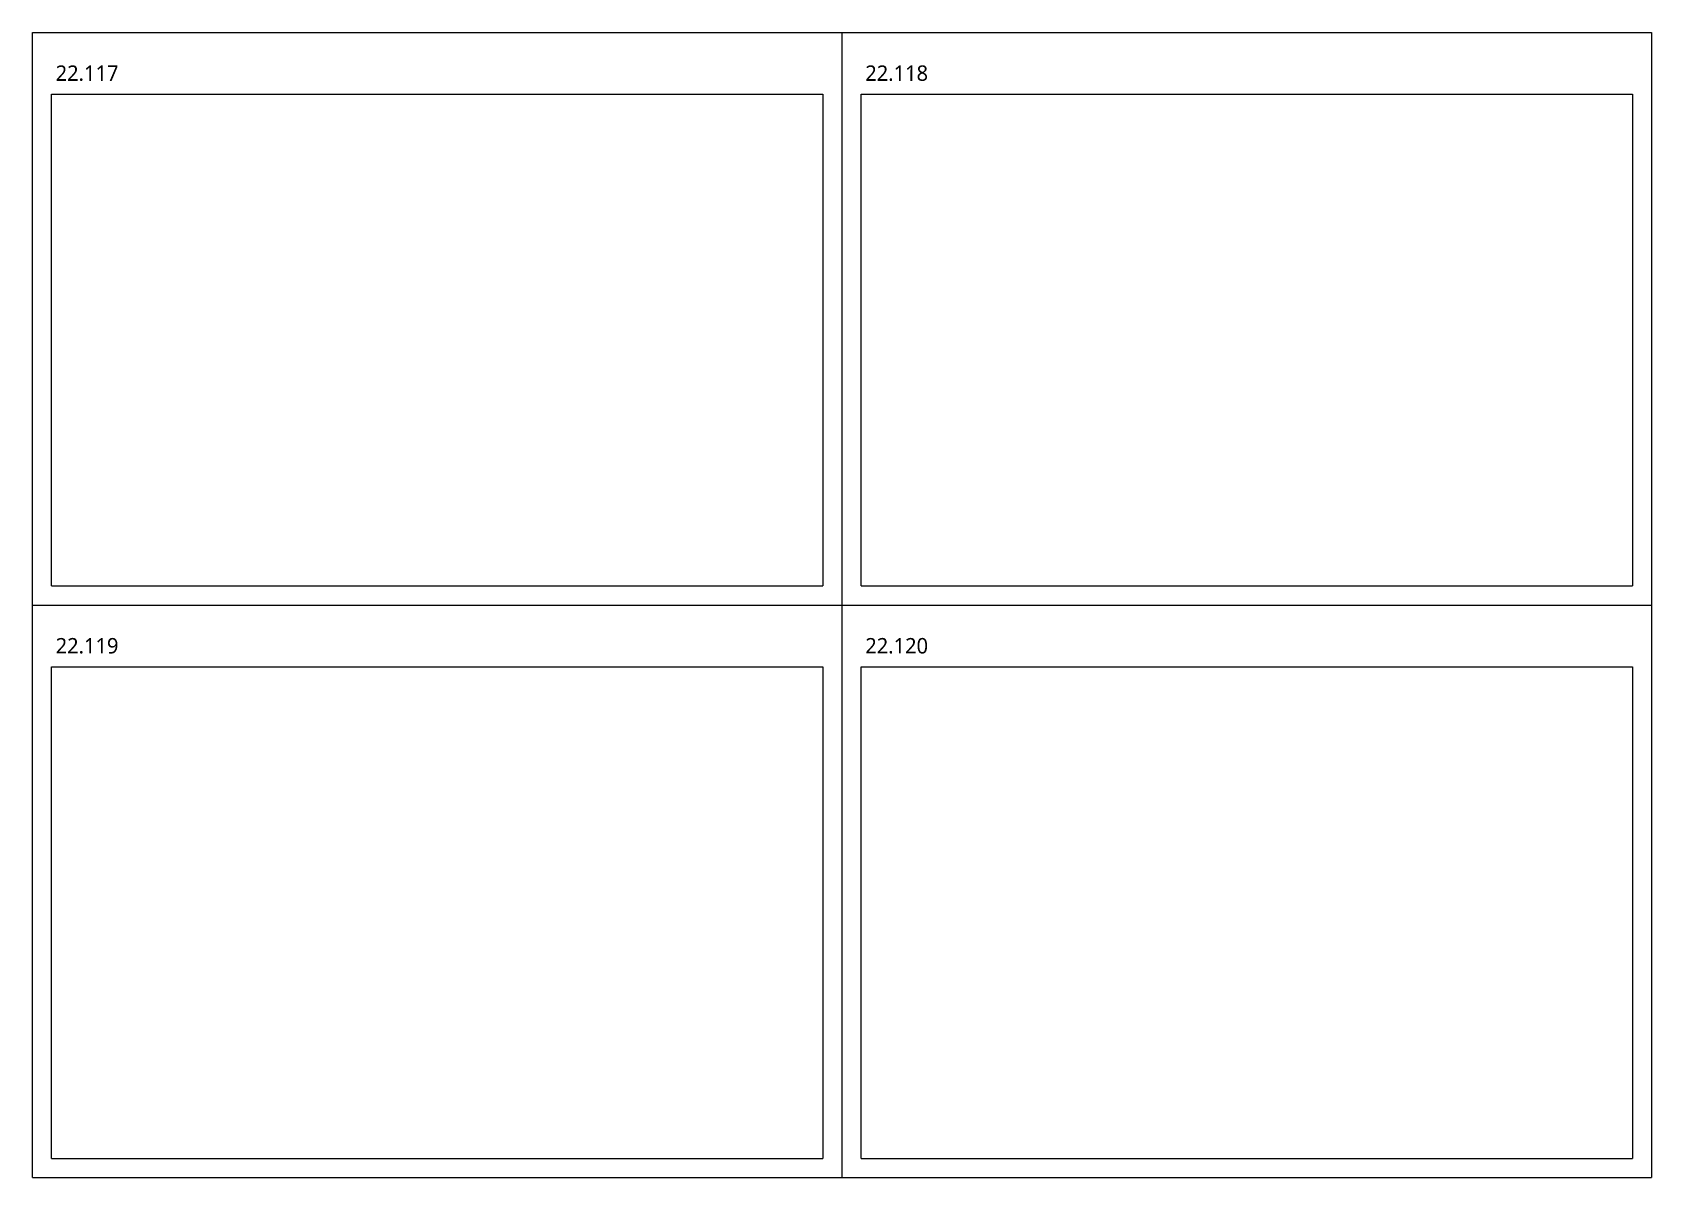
# Model space of a CAD drawing. Header units: millimetres. Extents: x -617 to 12931, y -7813 to -1363.
# Drawn here: x 4071 to 8271, y -7813 to -4843 of the extents above; entities that cross this region are included whole.
import ezdxf

# ---------------------------------------------------------------- set-up
doc = ezdxf.new("R2010")
doc.units = ezdxf.units.MM
doc.layers.add('A-DETL', color=90, linetype='Continuous', lineweight=13)
doc.layers.add('G-ANNO-TEXT', color=231, linetype='Continuous', lineweight=13)
doc.styles.add('Segoe UI_5', font='segoeui.ttf', dxfattribs={"height": 40})

msp = doc.modelspace()

# ---------------------------------------------------------------- texts
at = {"layer": 'G-ANNO-TEXT', "color": 7, "char_height": 40, "width": 201.624, "attachment_point": 1, "style": 'Segoe UI_5'}
for s, insert in [('22.117', (4131, -4928.8)), ('22.118', (6231, -4928.8)), ('22.119', (4131, -6413.8)), ('22.120', (6231, -6413.8))]:
    msp.add_mtext(s, dxfattribs=dict(at, insert=insert))

# ---------------------------------------------------------------- linework, layer by layer
at = {"layer": 'A-DETL', "lineweight": 18}
for p, q in [((4070.7, -4843.2), (8270.7, -4843.2)), ((4070.7, -6328.2), (4070.7, -4843.2)), ((6170.7, -4843.2), (6170.7, -7813.2)), ((8270.7, -4843.2), (8270.7, -7813.2)), ((4120.7, -6278.2), (4120.7, -5003.2)), ((4120.7, -5003.2), (6120.7, -5003.2)), ((6120.7, -5003.2), (6120.7, -6278.2)), ((6220.7, -6278.2), (6220.7, -5003.2)), ((6220.7, -5003.2), (8220.7, -5003.2)), ((8220.7, -5003.2), (8220.7, -6278.2)), ((4120.7, -6278.2), (6120.7, -6278.2)), ((6220.7, -6278.2), (8220.7, -6278.2)), ((4070.7, -6328.2), (8270.7, -6328.2)), ((4070.7, -7813.2), (4070.7, -6328.2)), ((4120.7, -7763.2), (4120.7, -6488.2)), ((4120.7, -6488.2), (6120.7, -6488.2)), ((6120.7, -6488.2), (6120.7, -7763.2)), ((6220.7, -7763.2), (6220.7, -6488.2)), ((6220.7, -6488.2), (8220.7, -6488.2)), ((8220.7, -6488.2), (8220.7, -7763.2)), ((4120.7, -7763.2), (6120.7, -7763.2)), ((6220.7, -7763.2), (8220.7, -7763.2)), ((4070.7, -7813.2), (8270.7, -7813.2))]:
    msp.add_line(p, q, dxfattribs=at)

msp.set_redraw_order([(e.dxf.handle, doc.entitydb.next_handle()) for e in msp.query("TEXT MTEXT ATTDEF DIMENSION ARC_DIMENSION")])  # texts and dimensions are drawn at this point

doc.saveas('drawing.dxf')
